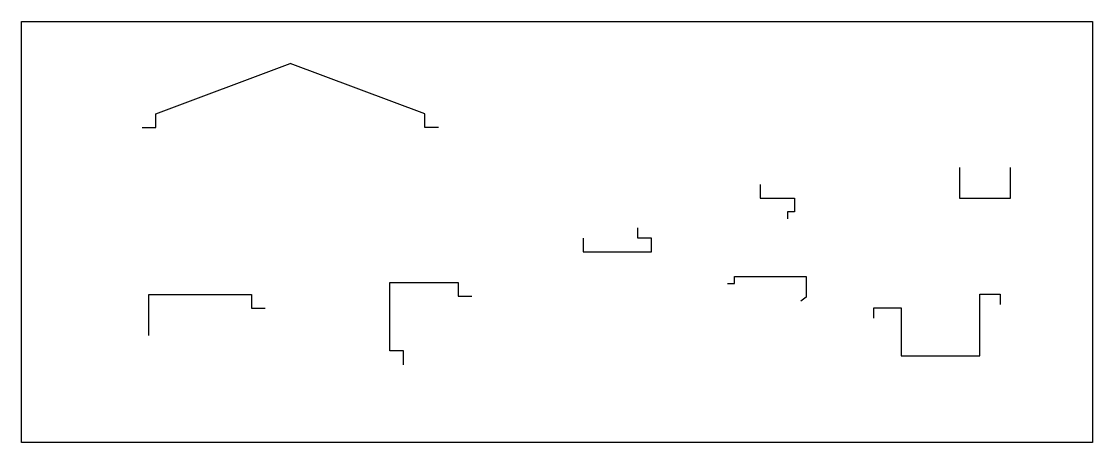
# Model space of a CAD drawing. Extents: x 564571 to 676920, y 109762 to 182243.
# Drawn here: x 564571 to 566139, y 175105 to 175721 of the extents above; entities that cross this region are included whole.
import ezdxf

# ---------------------------------------------------------------- set-up
doc = ezdxf.new("R2010")
doc.units = 0
doc.header["$LTSCALE"] = 1000
doc.header["$MEASUREMENT"] = 0

msp = doc.modelspace()

# ---------------------------------------------------------------- linework, layer by layer
for p, q in [((564768.1, 175585.7), (564964.9, 175659.2)), ((565161.6, 175585.7), (564964.9, 175659.2)), ((564768.1, 175565.7), (564768.1, 175585.7)), ((565161.6, 175565.7), (565161.6, 175585.7)), ((564748.1, 175565.7), (564768.1, 175565.7)), ((565181.6, 175565.7), (565161.6, 175565.7)), ((565944.2, 175507.2), (565944.2, 175462.2)), ((566019.2, 175462.2), (566019.2, 175507.2)), ((565652.8, 175482), (565652.8, 175462)), ((565652.8, 175462), (565702.8, 175462)), ((565702.8, 175462), (565702.8, 175442)), ((565944.2, 175462.2), (566019.2, 175462.2)), ((565702.8, 175442), (565692.8, 175442)), ((565692.8, 175442), (565692.8, 175432)), ((565473.4, 175403.6), (565473.4, 175418.6)), ((565393.4, 175403.6), (565393.4, 175383.6)), ((565493.4, 175403.6), (565473.4, 175403.6)), ((565493.4, 175383.6), (565493.4, 175403.6)), ((565393.4, 175383.6), (565493.4, 175383.6)), ((565110.4, 175238.6), (565110.4, 175338.6)), ((565110.4, 175338.6), (565210.4, 175338.6)), ((565210.4, 175338.6), (565210.4, 175318.6)), ((565615, 175337.4), (565615, 175347.4)), ((565615, 175347.4), (565720, 175347.4)), ((565720, 175347.4), (565720, 175317.4)), ((565605, 175337.4), (565615, 175337.4)), ((564757.9, 175261.2), (564757.9, 175321.2)), ((564757.9, 175321.2), (564907.9, 175321.2)), ((564907.9, 175321.2), (564907.9, 175301.2)), ((565210.4, 175318.6), (565230.4, 175318.6)), ((565720, 175317.4), (565711.9, 175311.5)), ((565973.9, 175231.7), (565973.9, 175321.7)), ((565973.9, 175321.7), (566003.9, 175321.7)), ((566003.9, 175321.7), (566003.9, 175306.7)), ((564907.9, 175301.2), (564927.9, 175301.2)), ((565818.9, 175286.7), (565818.9, 175301.7)), ((565818.9, 175301.7), (565858.9, 175301.7)), ((565858.9, 175301.7), (565858.9, 175231.7)), ((565130.4, 175238.6), (565110.4, 175238.6)), ((565130.4, 175218.6), (565130.4, 175238.6)), ((565858.9, 175231.7), (565973.9, 175231.7))]:
    msp.add_line(p, q)
msp.add_lwpolyline([(564571.4, 175720.6), (566139.1, 175720.6), (566139.1, 175104.7), (564571.4, 175104.7)], close=True)

doc.saveas('drawing.dxf')
